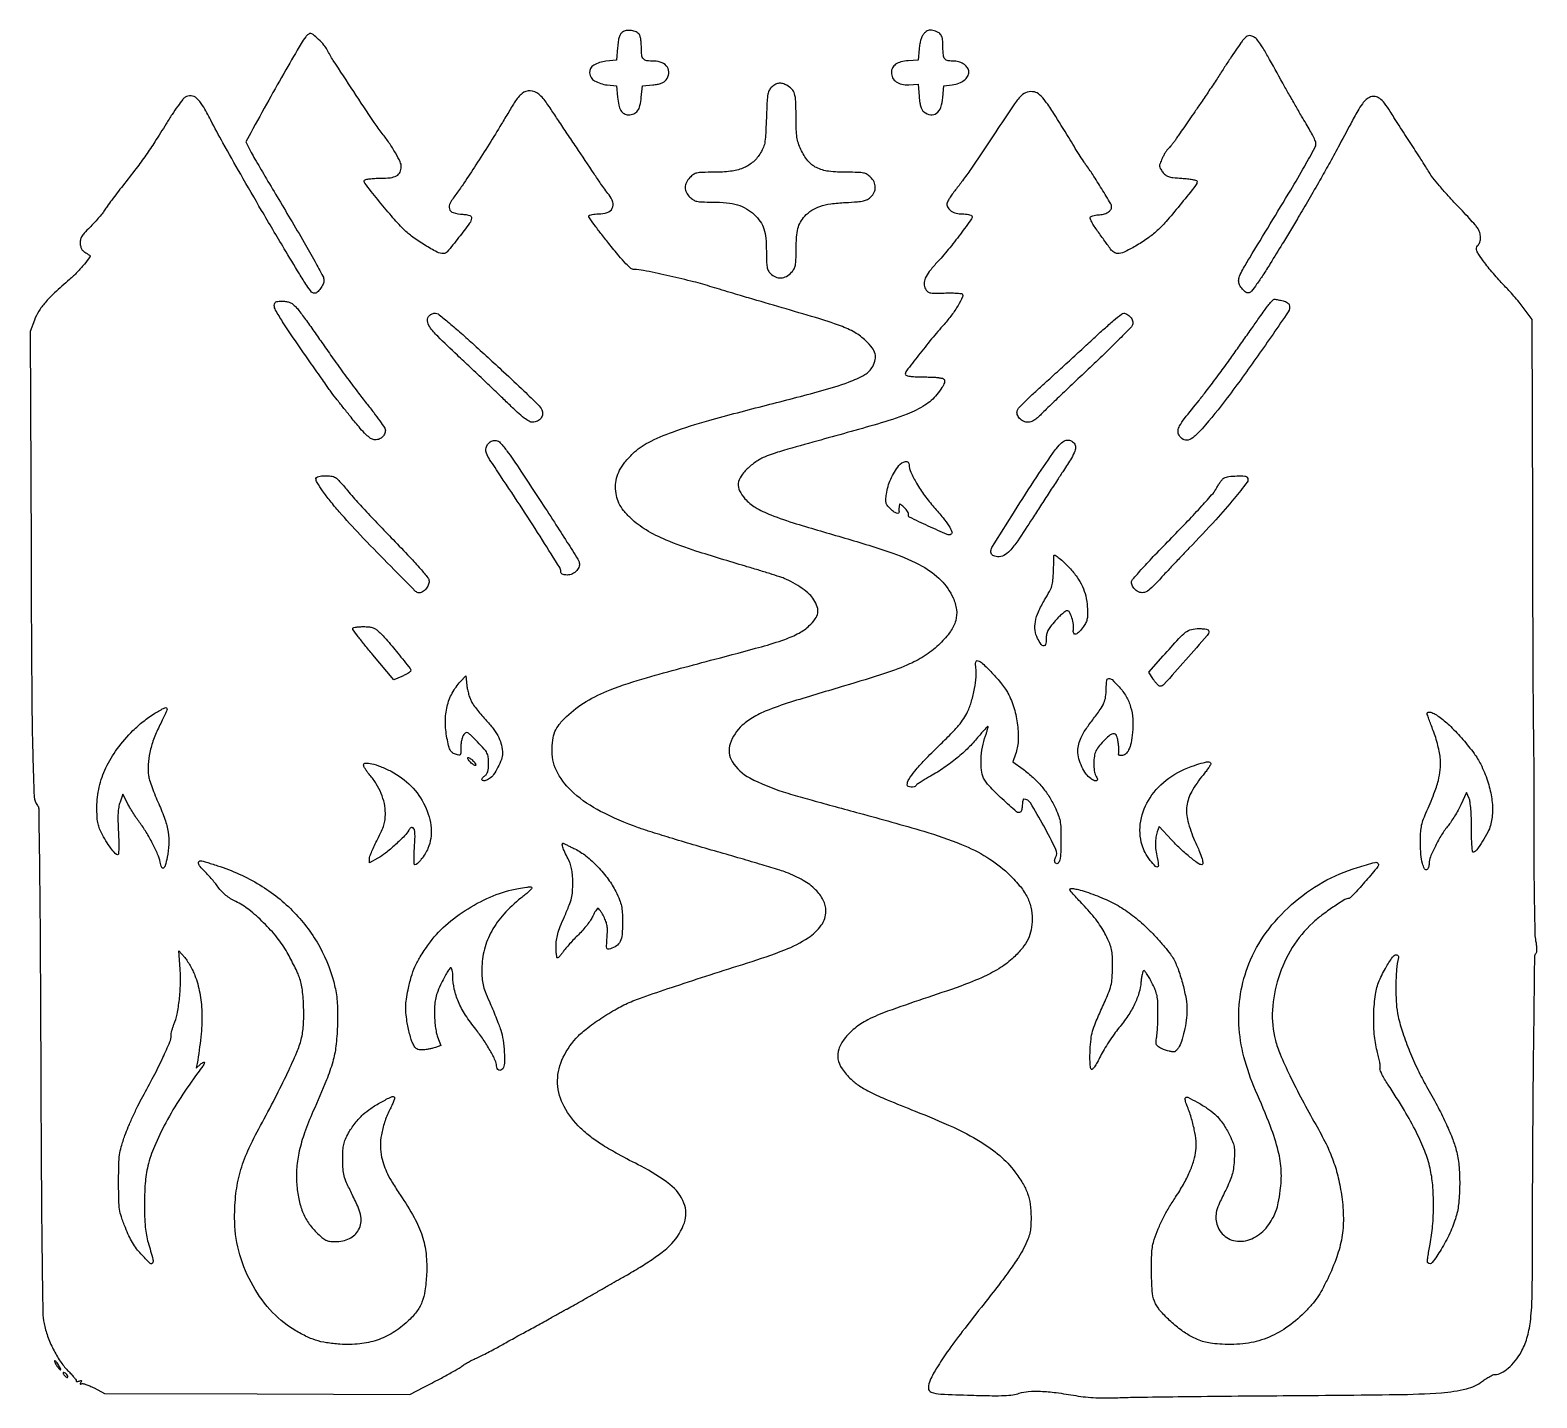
# Model space of a CAD drawing. Extents: x 135 to 894, y 129 to 819.
import ezdxf

# ---------------------------------------------------------------- set-up
doc = ezdxf.new("R2010")
doc.units = 0

msp = doc.modelspace()

# ---------------------------------------------------------------- linework, layer by layer
for points in [[(273.837375, 815.25, 0.043131), (271.488973, 811.913607, 0.001624), (263.841111, 798.675264, 0.003028), (255.186608, 783.36737, 0.002483), (246.120645, 766.91091), (243.622116, 762.32182), (246.384362, 757.039125, 0.011307), (248.247717, 753.66367, 0.000936), (253.307415, 745.006038, 0.001251), (259.389015, 734.703499, 0.000964), (266.073304, 723.493678, -0.003154), (273.088966, 711.61013, -0.00639), (278.43055, 702.154545, -0.003593), (282.511592, 694.58116, -0.122372), (283, 692.615463, -0.106469), (282.571904, 690.627835, -0.052009), (281.2588, 688.377464, -0.052226), (279.60588, 686.554381, -0.184542), (278.154988, 686, -0.229612), (276.792718, 686.660405, -0.018794), (274.394289, 689.947064, -0.011864), (270.633906, 695.825389, -0.001564), (262.997603, 708.5, -0.002303), (251.619818, 727.719386, -0.002733), (241.057509, 745.978308, -0.002927), (232.113282, 761.85194, -0.007878), (226, 773.271542, 0.015303), (221.871191, 780.716335, 0.076362), (218.84215, 784.390941, 0.166464), (216.060392, 785.564006, 0.156451), (213.061757, 784.82632, 0.092495), (211.870664, 783.747302, 0.007491), (209.355352, 780.335482, 0.009884), (206.476067, 776.131643, 0.007435), (203.47111, 771.400854, -0.004709), (197.81567, 762.389152, -0.010301), (193.278565, 755.619621, -0.010063), (188.401176, 748.946823, -0.004293), (181.621411, 740.209376, 0.003535), (178.818398, 736.608272, 0.003601), (176.084191, 732.990196, 0.003499), (173.752918, 729.812484, 0.014895), (172.430598, 727.863631, -0.025763), (171.191521, 726.120226, -0.00975), (169.291389, 723.812814, -0.009627), (167.12351, 721.378921, -0.011594), (164.990879, 719.180007, 0.01185), (162.216223, 716.316183, 0.054751), (160.846949, 714.463581, 0.089138), (160.251301, 712.828222, 0.067643), (160.181691, 710.917225, 0.046325), (160.538298, 709.075436, 0.103182), (161.206458, 707.821172, 0.076996), (162.452348, 706.724027, 0.017869), (164.864068, 705.302599, -0.452728), (165.089971, 704.309711, -0.014558), (162.271288, 700.645017, -0.021777), (158.680809, 696.619216, -0.022166), (154.774058, 692.945844, 0.00934), (147.263642, 686.2385, 0.027508), (142.453124, 681.259004, 0.039154), (139.270818, 676.938735, 0.049685), (137.083956, 672.494847), (134.941463, 666.768522), (135.379247, 556.634261, 0.000648), (135.747372, 486.799201, 0.004682), (136.28306, 453.176988, 0.004237), (136.990151, 432.246138, 0.161276), (138.636254, 427.899829, -0.168467), (139.249832, 426.208643, -0.000355), (139.630691, 398.061844, -0.001747), (139.983186, 360.267788, -0.000455), (140.282411, 299.5, 0.000496), (140.57989, 240.076128, 0.001633), (140.942928, 200.884872, 0.000885), (141.351986, 172.277245, 0.045557), (141.945625, 166.756562, 0.037614), (143.735222, 160.373855, 0.029402), (146.587502, 153.763356, 0.029975), (150.093536, 147.725155, 0.047775), (153.851461, 143.092045, -0.009033), (155.569349, 141.280559, -0.013702), (156.989944, 139.639172, -0.008314), (158.099924, 138.236361, -0.225776), (158.195284, 137.785988, 0.3006), (158.273349, 137.571172, 0.147098), (158.559599, 137.46794, 0.072452), (159.053751, 137.512852, 0.032791), (159.676041, 137.705927, -0.023766), (160.447122, 137.960501, -0.245566), (160.764146, 137.892851, -0.334384), (160.828217, 137.623541, -0.035451), (160.509536, 137.01543, 0.020277), (160.199025, 136.464231, 0.209685), (160.183979, 136.209918, 0.423333), (160.343051, 136.13972, 0.042088), (160.755976, 136.349185, -0.199089), (161.453136, 136.462076, -0.020931), (163.07661, 136.005143, -0.023346), (165.037608, 135.260531, -0.016643), (167.160485, 134.253694), (172.5, 131.5), (249.418075, 131.214453), (326.336149, 130.928905), (333.418075, 134.612411, 0.001955), (341.515416, 138.86437, 0.005356), (347.190702, 141.951181, 0.006007), (351.193476, 144.247675, 0.043424), (353, 145.536505, -0.044371), (353.927862, 146.195826, -0.007513), (355.821875, 147.265433, -0.008158), (358.092892, 148.455671, -0.007178), (360.5, 149.624588, 0.006263), (363.230718, 150.944488, 0.003568), (366.5, 152.604773, 0.003562), (369.767916, 154.323412, 0.005885), (372.5, 155.826818, -0.00191), (375.332693, 157.415056, -0.000945), (378.940625, 159.410967, -0.000938), (382.690895, 161.467216, -0.001372), (386, 163.261743, 0.001894), (389.295091, 165.053118, 0.001319), (393.001676, 167.099162, 0.00133), (396.547343, 169.080957, 0.002754), (399.303576, 170.651195, -0.002368), (401.552612, 171.934786, -0.003698), (403.502126, 173.016289, -0.001089), (405.202163, 173.938217, -0.124318), (405.446808, 174, 0.128531), (405.70028, 174.066252, 0.000261), (409.316491, 176.097765, 0.001802), (413.381469, 178.403511, 0.001115), (418.143232, 181.141327, -0.000505), (423.204033, 184.059289, -0.00053), (428.192074, 186.921561, -0.000507), (432.504042, 189.384015, -0.00236), (435, 190.790475, 0.011607), (442.338877, 195.106624, 0.012815), (449.227011, 199.624254, 0.013236), (454.959046, 203.826261, 0.044287), (458.373579, 206.991747, 0.098832), (464.664077, 217.541104, 0.181803), (464.476582, 227.401875, 0.134702), (457.388393, 236.794358, 0.046187), (442.856083, 245.990927, -0.006017), (431.374939, 252.025728, -0.016698), (423.505135, 256.630058, -0.022848), (417.551906, 260.777108, -0.02734), (412.364977, 265.224587, -0.077873), (404.060946, 276.105009, -0.112005), (400.80105, 287.73046, -0.114766), (402.905942, 299.415541, -0.084691), (410.086397, 310.477903, -0.042019), (415.154803, 315.125319, -0.017838), (422.649146, 320.503181, -0.017907), (430.748186, 325.479361, -0.031124), (437.840056, 328.930651, -0.014858), (445.319424, 331.754217, -0.002377), (460.121542, 336.766598, -0.002606), (477.752888, 342.541841, -0.002188), (496.5, 348.484135, 0.016716), (515.318054, 355.056299, 0.053758), (527.088888, 361.1372, 0.090482), (533.677595, 367.459035, 0.157274), (535.993411, 374.599962, 0.119122), (534.664677, 380.136972, 0.081367), (530.810089, 385.368252, 0.064524), (524.536042, 390.08387, 0.038153), (516.045672, 394.074644, 0.016621), (512.772894, 395.195218, 0.001255), (503.79991, 397.913289, 0.001731), (493.075216, 401.092182, 0.001316), (481.300777, 404.504314, -0.002017), (469.158237, 408.041574, -0.002158), (457.316478, 411.598748, -0.002045), (447.164978, 414.741463, -0.010141), (441.5, 416.647717, -0.031646), (422.481264, 424.872047, -0.063104), (408.946016, 434.081674, -0.085122), (400.823979, 444.177879, -0.127852), (398.005577, 455.065724, -0.030091), (398.358219, 460.821515, -0.067448), (399.465085, 465.049509, -0.070494), (401.620521, 468.715666, -0.035484), (405.259409, 472.675474, -0.05351), (415.202918, 480.230641, -0.04351), (427.224108, 486.124751, -0.023814), (445.6078, 492.243076, -0.004419), (480, 501.570066, 0.002868), (503.538462, 507.875222, 0.018413), (515.299214, 511.568461, 0.037349), (522.476604, 514.737289, 0.06851), (527.642607, 518.482049, 0.044137), (530.614053, 521.879969, 0.113965), (531.885156, 524.858351, 0.124794), (531.664682, 527.920312, 0.058414), (529.971608, 531.54594, 0.070893), (527.73362, 534.229419, 0.02853), (524.003947, 537.227482, 0.027423), (519.538238, 540.059719, 0.030334), (514.933865, 542.282293, 0.018589), (512.713631, 543.097518, 0.002225), (507.734709, 544.693902, 0.002649), (501.796116, 546.534338, 0.002174), (495.433865, 548.438996, -0.005519), (470.516253, 556.080508, -0.021927), (455.501777, 561.60295, -0.035784), (445.378264, 566.717803, -0.056265), (437.64062, 572.62178, -0.031331), (434.015792, 576.560179, -0.05832), (431.696506, 580.220235, -0.06441), (430.426354, 584.057364, -0.047792), (430, 588.507719, -0.060631), (430.518048, 592.764131, -0.059265), (432.042704, 596.807119, -0.050916), (434.708576, 600.869405, -0.029163), (438.669226, 605.199995, -0.075725), (446.516423, 610.808303, -0.030379), (458.655657, 616.064435, -0.01941), (476.922913, 621.897034, -0.005386), (506, 629.615752, 0.003637), (533.37815, 636.781033, 0.021603), (547.475142, 641.241534, 0.042139), (555.597369, 645.00473, 0.144861), (559.578638, 649.152069, 0.062903), (560.855592, 652.632904, 0.122395), (560.803802, 655.57359, 0.101385), (559.336358, 658.511268, 0.034625), (556.127257, 662.064376, 0.061681), (550.563346, 666.239886, 0.04259), (543.415012, 669.565641, 0.015513), (530.774877, 673.744785, 0.001237), (497, 683.669861, -0.001318), (492.96333, 684.856783, -0.000624), (487.765625, 686.40705, -0.000619), (482.33218, 688.042349, -0.000876), (477.5, 689.512452, 0.013162), (468.014318, 692.145501, 0.006482), (455.829018, 695.017613, 0.004532), (444.06051, 697.519218, 0.050139), (439.278034, 698, -0.177974), (437.75005, 698.561675, -0.024053), (435.214948, 700.935796, -0.018342), (431.716274, 704.818639, -0.005178), (426.553836, 711.120109, -0.005426), (422.558715, 716.213321, -0.008755), (419.281422, 720.644654, -0.003218), (416.591405, 724.47023, -0.298409), (416.574232, 725.120109, -0.186579), (417.02698, 725.463082, -0.024802), (418.217303, 725.741532, -0.025959), (419.722857, 725.935756, -0.0191), (421.404029, 726, 0.082311), (425.803148, 726.729131, 0.187255), (428.34065, 728.860921, 0.202584), (428.662961, 732.007133, 0.096002), (426.71178, 735.673275, -0.010197), (424.573939, 738.427221, -0.009244), (422.47724, 741.356516, -0.003392), (419.198574, 746.190712, -0.000245), (410.237193, 759.612871, 0.000169), (405.665339, 766.462767, 0.000187), (401.24185, 773.080169, 0.000173), (397.462293, 778.725465, 0.000968), (395.430603, 781.745151, 0.068366), (391.252556, 786.407201, 0.165911), (387.007588, 788.076899, 0.183529), (382.924376, 786.736914, 0.08618), (379.209437, 782.490574, 0.000648), (377.891429, 780.319065, 0.000271), (376.120897, 777.389863, 0.000268), (374.229771, 774.253509, 0.000348), (372.5, 771.376738, -0.004319), (366.259949, 761.18313, -0.003876), (359.618648, 750.723007, -0.003623), (353.599679, 741.550056, -0.01688), (349.915253, 736.407629, 0.03231), (346.589374, 731.449525, 0.205689), (346.232958, 728.506997, 0.259952), (348.111806, 726.659562, 0.049364), (353.019619, 725.818755, -0.017529), (355.174064, 725.589353, -0.066136), (356.477984, 725.223969, -0.129101), (357.170335, 724.684326, -0.182078), (357.393162, 723.942305, -0.143024), (356.425847, 721.313578, -0.007461), (350.911585, 714.084597, -0.005693), (345.088944, 706.853997, -0.224002), (343.278369, 706, -0.12117), (340.030137, 706.798906, -0.01678), (333.94169, 710.251738, -0.0204), (327.778857, 714.380223, -0.039412), (323.279592, 718.246041, -0.016697), (317.030696, 724.969885, -0.010499), (310.165036, 733.214096, -0.003311), (303.590698, 741.567192, -0.313107), (303.513123, 743.021233, -0.212581), (304.079327, 743.40718, -0.013992), (306.080602, 743.712487, -0.018321), (308.568552, 743.92891, -0.012534), (311.404029, 744, 0.028041), (316.522086, 744.28726, 0.097731), (319.66221, 745.282681, 0.156077), (321.376926, 747.089259, 0.112891), (322, 749.813718, 0.113923), (321.440697, 752.236596, 0.016645), (319.062307, 756.727747, 0.01885), (315.937405, 761.734175, 0.018752), (312.439144, 766.5, -0.020501), (308.30043, 772.179881, -0.001631), (298.018142, 787.689058, -0.001443), (287.733574, 803.410648, -0.024796), (284.640847, 808.727632, 0.057029), (283.022097, 811.139098, 0.024384), (280.36049, 813.974018, 0.019215), (277.583371, 816.457991, 0.174569), (276.078262, 817, 0.137511), (275.688862, 816.890843, 0.029107), (275.103083, 816.485937, 0.02842), (274.457525, 815.919926, 0.023656)], [(433.503861, 817.628026, 0.092684), (432.521023, 816.581618, 0.064809), (431.830293, 815.113676, 0.043281), (431.347748, 812.994254, 0.014492), (431.003861, 809.833434), (430.5, 803.5), (425.141619, 802.962023, 0.107654), (419.029304, 800.973402, 0.281587), (416.932349, 797.068488, 0.256888), (419.415228, 793.099863, 0.098909), (425.811768, 791.039113), (430.5, 790.5), (431, 784.903585, 0.030932), (431.621327, 780.818805, 0.083935), (432.704817, 778.108242, 0.127343), (434.299195, 776.563082, 0.129822), (436.431315, 776, 0.094794), (439.136674, 776.517553, 0.137097), (441.062773, 777.983427, 0.102302), (442.308527, 780.603249, 0.037843), (442.980372, 784.655037), (443.5, 790.5), (448.725567, 791.025457, 0.021515), (451.165055, 791.377304, 0.042521), (453.048793, 791.901193, 0.054696), (454.459046, 792.609641, 0.087395), (455.443764, 793.525457, 0.129502), (456.810666, 796.853458, 0.177587), (456.112399, 799.98546, 0.155437), (453.423183, 802.211861, 0.096073), (449.359281, 803, -0.032187), (445.73088, 803.23382, -0.177715), (444.023236, 804.123844, -0.160835), (443.202638, 805.963194, -0.025179), (443, 809.984544, 0.018006), (442.913742, 812.379059, 0.027568), (442.650458, 814.438752, 0.029943), (442.257091, 816.031507, 0.145023), (441.744406, 816.797161, 0.078691), (439.801839, 817.950176, 0.069642), (437.514369, 818.508858, 0.073409), (435.282814, 818.40598, 0.110256)], [(746.347972, 813.75, 0.028663), (745.178919, 812.272866, 0.002985), (742.657427, 808.635938, 0.003698), (739.709242, 804.259781, 0.002953), (736.593847, 799.5, -0.002249), (733.120674, 794.17727, -0.001484), (729.081857, 788.0875, -0.001493), (725.118888, 782.188635, -0.00289), (721.908968, 777.5, 0.000506), (719.082745, 773.413753, 0.000539), (716.322533, 769.405063, 0.000512), (713.9543, 765.950131, 0.002495), (712.624786, 763.98532, -0.011453), (711.6153, 762.549565, -0.011003), (710.527938, 761.141892, -0.010995), (709.515173, 759.943662, -0.038612), (708.790475, 759.241073, 0.062488), (708.10037, 758.505118, 0.017139), (707.208728, 757.185361, 0.017044), (706.292868, 755.607111, 0.017024), (705.486261, 753.969531, 0.012594), (704.393865, 751.374544, 0.100952), (704.17304, 750.103652, 0.1283), (704.50142, 748.980276, 0.025069), (705.683486, 747.213779, 0.058131), (707.099254, 745.712168, 0.094821), (708.622714, 744.860793, 0.054784), (710.897745, 744.373337, 0.00911), (715.364161, 744, -0.01218), (718.302418, 743.736221, -0.019742), (720.780626, 743.353125, -0.014547), (722.715401, 742.916524, -0.336724), (723.045505, 742.5, -0.173102), (722.329939, 740.356794, -0.003606), (715.222056, 731.426574, -0.008956), (708.141074, 722.974904, -0.027158), (702.922717, 717.588934, -0.033108), (698.051301, 713.643896, -0.022534), (692.043491, 709.797688, -0.02009), (686.279323, 706.765808, -0.11147), (682.886963, 706, -0.09954), (682.084485, 706.161357, -0.047248), (681.150746, 706.660938, -0.044259), (680.23933, 707.389208, -0.047671), (679.495099, 708.25, 0.001709), (678.600241, 709.500677, 0.000364), (677.033769, 711.670947, 0.00038), (675.214429, 714.183668, 0.000362), (673.360482, 716.736204, -0.012697), (671.652294, 719.214393, -0.018194), (670.276639, 721.500378, -0.014228), (669.281365, 723.426739, -0.194961), (669.232483, 724.197448, -0.187543), (669.631345, 724.678238, -0.046208), (670.587522, 725.099674, -0.040909), (671.851853, 725.410434, -0.031142), (673.271959, 725.548585, 0.050552), (675.930004, 725.911593, 0.076136), (678.090062, 726.796283, 0.098153), (679.499215, 728.073654, 0.161055), (680, 729.588034, 0.1356), (679.569328, 731.146865, 0.002423), (675.041199, 738.633613, 0.006719), (670.500668, 745.839965, 0.016297), (666.907508, 751, -0.017053), (665.826429, 752.557522, -0.002172), (663.630097, 755.996875, -0.002542), (661.060852, 760.105065, -0.002113), (658.368875, 764.5, 0.003518), (650.869584, 776.666495, 0.021396), (646.680897, 782.760219, 0.042378), (643.693805, 786.100118, 0.135876), (641.078274, 787.482808, 0.125081), (637.518118, 787.366474, 0.127003), (634.468717, 785.562587, 0.046219), (630.668333, 780.972778, 0.004513), (622.648655, 769, -0.001426), (614.565921, 756.770451, -0.004465), (609.035, 748.61254, -0.006544), (604.853919, 742.728774, -0.012684), (601.334041, 738.158332, 0.01479), (599.674515, 735.98462, 0.018531), (598.273124, 733.870734, 0.016942), (597.240119, 732.043248, 0.120732), (597, 731.063319, 0.14462), (597.585231, 729.082297, 0.105071), (599.217471, 727.445066, 0.085073), (601.717225, 726.365089, 0.059589), (604.769724, 726, -0.022508), (606.389427, 725.927052, -0.02944), (607.854927, 725.707245, -0.029855), (609.011731, 725.390285, -0.174256), (609.497907, 725.003387, -0.303729), (609.445828, 723.564381, -0.003859), (603.776972, 715.848587, -0.01118), (597.670067, 708.04006, -0.015272), (591.804279, 701.306339, 0.020977), (588.085319, 696.937467, 0.063838), (586.099028, 693.591762, 0.100748), (585.510826, 690.797043, 0.125152), (586.146398, 688.226452, 0.085273), (587.166621, 686.916059, 0.1315), (588.434656, 686.25972, 0.056085), (590.584735, 686.035129, 0.005831), (595.671841, 686.13503, -0.008563), (598.893145, 686.180687, -0.012534), (601.727433, 686.101251, -0.007967), (604.068305, 685.939432, -0.176924), (604.676781, 685.656553, -0.321459), (604.924981, 684.150625, -0.019233), (602.603575, 679.872535, -0.025164), (599.385649, 675.024044, -0.022606), (595.586263, 670.339731, 0.00896), (589.273756, 662.976962, 0.007114), (582.714534, 654.809131, 0.002429), (576.576278, 646.859399, 0.160854), (576.018386, 645.25, 0.31272), (576.41285, 644.662716, 0.049634), (577.82331, 644.266313, 0.030994), (580.145813, 644.003161, 0.008994), (583.75, 643.88465, -0.002601), (586.791615, 643.823551, -0.003607), (589.517188, 643.734936, -0.002255), (591.806625, 643.633622, -0.044918), (592.5, 643.536965, 0.009836), (592.972185, 643.437005, 0.004906), (593.573437, 643.328135, 0.004868), (594.198485, 643.227533, 0.007148), (594.75, 643.152314, -0.277634), (595.708162, 642.404248, -0.17762), (595.729564, 640.950071, -0.06613), (594.50016, 638.52336, -0.016977), (591.88649, 634.975615, -0.086195), (585.872055, 629.593873, -0.046945), (576.985253, 625.144895, -0.022494), (562.000684, 620.090077, -0.003394), (531.5, 611.53114, 0.003398), (514.629892, 606.797029, 0.023233), (506.45475, 604.025695, 0.046526), (501.249895, 601.406118, 0.050785), (496.782807, 597.933838, 0.050048), (493.237406, 593.796939, 0.126665), (491.865143, 590.112745, 0.140136), (492.505906, 586.46517, 0.067146), (495.15998, 582.470574, 0.080198), (500.396929, 578.146487, 0.038704), (508.239794, 574.330969, 0.020132), (521.079076, 569.859083, 0.003571), (545.5, 562.631218, -0.0122), (569.706626, 555.010072, -0.043678), (584.5242, 548.451295, -0.069871), (593.960683, 541.373537, -0.090254), (600.132659, 532.5, -0.074835), (601.822728, 526.585233, -0.101322), (601.418248, 521.056076, -0.086737), (598.754866, 515.514452, -0.042265), (593.649749, 509.521138, -0.048447), (586.572386, 503.751452, -0.042427), (578.204602, 499.154674, -0.026186), (566.046862, 494.506506, -0.006255), (545.371321, 488.103918, 0.002456), (519.64032, 480.349533, 0.017514), (507.344407, 476.101517, 0.036798), (499.79048, 472.533906, 0.055035), (493.875525, 468.26858, 0.128089), (487.761025, 458.962127, 0.222976), (488.775445, 449.964767, 0.135864), (497.647169, 441.705249, 0.043059), (514.5, 434.70801, 0.007641), (519.290888, 433.26691, 0.001105), (529.109375, 430.499824, 0.001252), (540.736076, 427.282226, 0.001071), (553, 423.949558, -0.005733), (585.439521, 414.808648, -0.024684), (604.368543, 408.20876, -0.04107), (617.196405, 401.741997, -0.052719), (627.675925, 393.702895, -0.026557), (633.485061, 387.566174, -0.053674), (637.225829, 382.070471, -0.064189), (639.296416, 376.605796, -0.058563), (640, 370.61938, -0.048727), (639.468697, 365.180461, -0.063893), (637.888813, 360.450517, -0.058246), (635.030982, 355.955783, -0.032653), (630.621452, 351.203307, -0.048584), (624.078826, 346.120969, -0.033367), (615.812085, 341.640889, -0.021589), (603.938801, 336.80531, -0.006087), (585.0345, 330.300328, 0.006675), (567.128814, 324.115405, 0.031025), (557.096008, 319.779068, 0.052905), (550.516849, 315.50885, 0.05911), (545.25, 310.091301, 0.079579), (542.514349, 305.016261, 0.126381), (542.101835, 300.124971, 0.110082), (544.121445, 295.163461, 0.051142), (548.667579, 289.853458, 0.046249), (552.931729, 286.48821, 0.028543), (558.484626, 283.319031, 0.017103), (566.799512, 279.532354, 0.004032), (580.949855, 273.797053, -0.011997), (600.260425, 265.609772, -0.030277), (613.75574, 258.488768, -0.040858), (623.596931, 251.347405, -0.052991), (631.235329, 243.238052, -0.027402), (635.170611, 237.421545, -0.049586), (637.621736, 232.227808, -0.051836), (638.936618, 226.81437, -0.033092), (639.38059, 220.346969, -0.013676), (639.258522, 215.459164, -0.045294), (638.800791, 212.276568, -0.044034), (637.770585, 209.182125, -0.012408), (635.628889, 204.563614, -0.030497), (633.058372, 200.074051, -0.009696), (628.701966, 193.711249, -0.008361), (622.940004, 185.915108, -0.004823), (615.759056, 176.716645, 0.003975), (604.746542, 162.659324, 0.010521), (597.164027, 152.37995, 0.014442), (591.914236, 144.464506, 0.033808), (588.578729, 138.198257, 0.099269), (587.674555, 134.223482, 0.321122), (589.109415, 132.106489, 0.077217), (593.862782, 131.145068, 0.00417), (609.225908, 130.574834, 0.003149), (619.820421, 130.336822, 0.014036), (626.038886, 130.410861, 0.023946), (630.239633, 130.780889, 0.047925), (633.480665, 131.544955, -0.06412), (638.019563, 132.461415, -0.028133), (644.163782, 132.553077, -0.022021), (652.018179, 131.88091, -0.010633), (662, 130.365443, 0.018474), (666.832686, 129.709066, 0.014582), (672.09864, 129.345727, 0.012051), (678.289566, 129.248985, 0.006299), (686, 129.411497, -0.00483), (695.46544, 129.638811, -0.000601), (716.040625, 129.909338, -0.000709), (740.476569, 130.166593, -0.000587), (766.5, 130.373112, 0.001339), (823.513623, 130.911354, 0.01495), (846.208743, 131.865479, 0.039178), (858.812969, 133.77339, 0.107116), (866.91411, 137.60672, -0.018538), (868.740168, 138.905711, -0.021297), (870.576705, 140.003224, -0.020981), (872.195322, 140.793326, -0.103405), (873.183981, 141, 0.123245), (876.336233, 141.788986, 0.053917), (879.921332, 144.232418, 0.047895), (883.421482, 147.848463, 0.041958), (886.346588, 152.221636, 0.05406), (889.333832, 159.333703, 0.042025), (891.048302, 167.553307, 0.024819), (891.898198, 179.335862, 0.005546), (892.125803, 199.5, -0.001345), (892.277851, 252.209002, -0.001509), (892.71367, 302.924637, -0.000121), (893.291916, 351.706456, -0.171819), (893.912928, 353.395084, 0.142427), (894.241807, 354.15224, 0.032626), (894.328579, 355.559242, 0.028632), (894.218193, 357.370016, 0.017119), (893.890716, 359.502593, -0.040757), (893.515335, 363.059861, -0.00148), (893.233017, 376.691387, -0.002703), (893.033944, 392.82157, -0.001892), (892.976675, 411, 0.000554), (892.967971, 429.393131, 0.000726), (892.917032, 446.190625, 0.000529), (892.838982, 460.271761, 0.006906), (892.732246, 465.5, -0.007235), (892.616093, 471.379006, -0.000153), (892.471483, 500.422457, -0.000354), (892.336845, 534.38531, -0.000239), (892.229172, 573.150916), (892, 672.801832), (887.43349, 678.876632, 0.010802), (885.331997, 681.549985, 0.006899), (882.780491, 684.569406, 0.006931), (880.196401, 687.461216, 0.012818), (878.006039, 689.725716, -0.014931), (875.781048, 692.045548, -0.007303), (873.078808, 695.126111, -0.007237), (870.360488, 698.413067, -0.010415), (868.058491, 701.405726, -0.006034), (865.099946, 705.525545, -0.054082), (864.029147, 707.473302, -0.145736), (863.890884, 708.783161, -0.138704), (864.485942, 709.984467, 0.104336), (865.578867, 711.859908, 0.084054), (865.932926, 714.171144, 0.076904), (865.50841, 716.655933, 0.066963), (864.343903, 719.027494, 0.033007), (863.212728, 720.496603, 0.003521), (860.340593, 723.711201, 0.004328), (856.856323, 727.489836, 0.003467), (853.041197, 731.5, -0.008828), (849.100571, 735.732036, -0.008354), (845.23714, 740.178125, -0.008338), (841.949844, 744.226555, -0.028775), (840.020496, 747, 0.00321), (838.303753, 749.758513, 0.001145), (835.818762, 753.675, 0.001136), (833.072665, 757.959655, 0.001342), (830.454807, 762, -0.001047), (827.800558, 766.091217, -0.000826), (824.943996, 770.530607, -0.000835), (822.304586, 774.662615, -0.00207), (820.389184, 777.699939, 0.022096), (817.495411, 781.90556, 0.07242), (815.101525, 784.270649, 0.119145), (812.852887, 785.214969, 0.130148), (810.5, 784.982632, 0.088978), (808.364987, 783.718013, 0.055096), (806.375698, 781.576099, 0.031093), (804.032809, 777.970456, 0.00687), (800.495314, 771.5, -0.001351), (794.195608, 759.668743, -0.003332), (789.490935, 751.029094, -0.003687), (784.960991, 742.981368, -0.002041), (779.31802, 733.219599, -0.000922), (774.099057, 724.313531, -0.002197), (770.180599, 717.721358, -0.00204), (766.037276, 710.883492, -0.000697), (759.974255, 701, -0.006445), (756.249821, 695.118876, -0.012554), (753.102151, 690.542862, -0.010221), (750.516107, 687.127515, -0.146158), (749.280351, 686.260117, -0.23447), (747.80941, 686.465708, -0.062561), (745.985995, 688.079366, -0.060169), (744.49672, 690.250639, -0.122193), (744.012045, 692.25, -0.098762), (744.486467, 694.563772, -0.026963), (746.126267, 697.932242, -0.009451), (749.62627, 703.962991, -0.000634), (759.978749, 721, 0.002094), (770.266763, 738.042794, 0.005787), (777.320364, 750.155008, 0.003567), (782.401413, 759.267879, 0.126036), (783, 761.604818, 0.108593), (782.779248, 762.609248, 0.008181), (781.560754, 765.137922, 0.01099), (779.977093, 768.1258, 0.008131), (778.100438, 771.361123, -0.003555), (775.735922, 775.352889, -0.001474), (772.59386, 780.78108, -0.001458), (769.260538, 786.618362, -0.001881), (766.234875, 792, 0.000979), (758.698377, 805.461677, 0.010617), (755.532163, 810.821647, 0.025497), (753.558165, 813.671541, 0.106054), (751.971817, 815.015083, 0.038663), (750.212834, 815.788203, 0.140435), (749.00582, 815.858019, 0.127118), (747.875669, 815.278034, 0.02925)], [(585.459974, 816.955772, 0.070111), (584.591323, 815.673923, 0.037705), (583.881294, 813.897295, 0.032266), (583.344024, 811.704857, 0.021723), (583.003726, 809.149129), (582.5, 803.5), (577.507242, 803.185294, 0.043655), (573.805218, 802.625014, 0.091291), (571.153347, 801.442236, 0.122007), (569.571219, 799.661368, 0.121482), (569, 797.345012, 0.116702), (569.63831, 794.647468, 0.124079), (571.410142, 792.592733, 0.104476), (574.221881, 791.390328, 0.064638), (577.821153, 791.149505), (582.5, 791.441316), (583.003861, 785.137224, 0.014769), (583.344307, 782.034615, 0.041876), (583.824401, 779.912924, 0.061836), (584.500393, 778.437983, 0.096841), (585.44499, 777.416566, 0.119445), (588.853833, 776.000948, 0.204052), (591.794252, 776.741538, 0.149416), (593.934087, 779.708359, 0.059958), (594.980372, 784.655037), (595.5, 790.5), (599.714016, 791.062447, 0.054602), (603.058069, 791.887113, 0.079413), (605.70546, 793.365768, 0.096513), (607.400453, 795.335762, 0.130248), (608, 797.598284, 0.141481), (607.430408, 799.57095, 0.09049), (605.806059, 801.340357, 0.081173), (603.468667, 802.57402, 0.081088), (600.859281, 803, -0.038775), (597.592346, 803.253731, -0.181392), (595.977544, 804.16528, -0.151045), (595.194846, 806.025936, -0.024596), (595, 809.984544, 0.025224), (594.801659, 813.913705, 0.109328), (594.074685, 816.117279, 0.143075), (592.600031, 817.491393, 0.055054), (589.950654, 818.476249, 0.054835), (588.647563, 818.655027, 0.088544), (587.543464, 818.488337, 0.083467), (586.520788, 817.938882, 0.043945)], [(508.860784, 790.090954, 0.095757), (507.513552, 788.491046, 0.082582), (506.771149, 786.419672, 0.032438), (506.360112, 782.845676, 0.003246), (505.988942, 774.251216, -0.004007), (505.605196, 765.668767, -0.031951), (505.144162, 761.731929, -0.061637), (504.287795, 758.998179, -0.039498), (502.674574, 756.084434, -0.073532), (498.907875, 751.887311, -0.079261), (494.176917, 749.087312, -0.063941), (487.978009, 747.514353, -0.029958), (479.702251, 747.009769, 0.005447), (473.630861, 746.937572, 0.047714), (470.961315, 746.620717, 0.096869), (469.202827, 745.863455, 0.055963), (467.452251, 744.353977, 0.071217), (465.707227, 741.831608, 0.116333), (465.113667, 739.312407, 0.119412), (465.713233, 736.840223, 0.077597), (467.454545, 734.454545, 0.057741), (469.163316, 733.10064, 0.085747), (470.929991, 732.387591, 0.046269), (473.537377, 732.073016, 0.006899), (478.828819, 732, -0.024238), (485.949741, 731.654603, -0.048467), (491.475411, 730.570163, -0.058698), (495.958927, 728.632605, -0.058838), (499.865516, 725.707468, -0.049279), (502.941921, 722.143198, -0.074188), (504.781161, 718.481512, -0.058868), (505.719902, 713.845238, -0.020547), (506, 707.032119, 0.007263), (506.072786, 702.021641, 0.03759), (506.360716, 699.268299, 0.069375), (506.955672, 697.46006, 0.082437), (508, 696, 0.092454), (510.567576, 694.2396, 0.118817), (513.37512, 693.728404, 0.114564), (516.183931, 694.549953, 0.081723), (518.75, 696.607142, 0.061364), (519.953362, 698.331206, 0.073043), (520.616136, 700.199099, 0.041284), (520.923662, 702.918247, 0.007524), (521, 707.990664, -0.015924), (521.202207, 714.338223, -0.046784), (521.885918, 718.651911, -0.064554), (523.192894, 721.927778, -0.060244), (525.316612, 724.847318, -0.061607), (528.872555, 727.833374, -0.062783), (533.02701, 729.840441, -0.048478), (538.41703, 731.089785, -0.019976), (545.889594, 731.771219, 0.006011), (551.892843, 732.150017, 0.035747), (554.999111, 732.608371, 0.068746), (557.012724, 733.355377, 0.073352), (558.699236, 734.608327, 0.087791), (560.347296, 736.965007, 0.113131), (560.89604, 739.541704, 0.110999), (560.27033, 742.137146, 0.082119), (558.545455, 744.545455, 0.059852), (556.807945, 745.91027, 0.086474), (554.993556, 746.62186, 0.04431), (552.264619, 746.930654, 0.006029), (546.513336, 747, -0.029229), (537.320222, 747.537878, -0.086275), (531.275707, 749.335116, -0.10724), (526.949722, 752.796306, -0.06088), (523.368034, 758.5, -0.031469), (522.121608, 761.655433, -0.042382), (521.426051, 764.645393, -0.028374), (521.08826, 768.512932, -0.006693), (520.977966, 775, 0.009262), (520.806078, 782.76307, 0.061489), (520.176741, 786.578252, 0.119338), (518.811206, 788.942008, 0.08017), (516.315741, 790.836657, 0.046325), (514.203137, 791.721905, 0.101324), (512.465478, 791.900224, 0.100446), (510.787896, 791.381442, 0.044995)], [(268.826923, 679.197049, -0.030572), (270.425906, 677.300827, -0.002686), (274.147953, 672.239269, -0.003512), (278.516205, 666.142007, -0.002726), (283.187383, 659.447049, 0.004383), (288.360635, 652.084623, 0.003168), (294.250617, 643.965657, 0.0032), (299.946245, 636.32136, 0.006955), (304.437383, 630.54242, -0.006017), (308.099382, 625.84856, -0.008941), (311.181639, 621.644294, -0.004751), (313.671604, 618.045261, -0.155317), (313.968197, 617.04242, -0.105571), (313.496402, 615.036287, -0.103618), (312.244684, 613.382333, -0.103544), (310.433532, 612.369006, -0.105271), (308.379117, 612.175358, -0.123947), (306.561274, 612.864635, -0.040056), (304.322385, 614.709198, -0.024249), (301.303418, 617.929692, -0.006003), (296.681483, 623.5, -0.002198), (293.096231, 627.968047, -0.002471), (289.688649, 632.296875, -0.002264), (286.823784, 636.008042, -0.013334), (285.382942, 638, 0.002327), (284.030922, 639.958543, 0.000475), (281.620079, 643.409375, 0.000501), (278.810114, 647.414831, 0.00047), (275.932379, 651.5, -0.003106), (267.585021, 663.483438, -0.009765), (262.190456, 671.669341, -0.009406), (258.634908, 677.542938, -0.132143), (258, 679.903335, -0.085777), (258.188889, 680.996279, -0.190641), (258.73612, 681.621431, -0.10267), (259.83604, 681.926294, -0.016441), (262.076923, 682, -0.033266), (264.215776, 681.857541, -0.065235), (265.860454, 681.414206, -0.067025), (267.30676, 680.571766, -0.036973)], [(357.838418, 660.827249, -0.001464), (373.562384, 646.423902, -0.004803), (383.829611, 636.779577, -0.004171), (390.93075, 629.865222, -0.074886), (392.827316, 627.322663, -0.15137), (393.233515, 625.221188, -0.129992), (392.420411, 623.112664, -0.11976), (390.597141, 621.558707, -0.117394), (388.250322, 621, -0.130913), (386.480178, 621.471552, -0.033589), (383.994181, 623.128319, -0.022359), (380.586186, 625.997143, -0.00637), (375.557026, 630.75, 0.001615), (370.637201, 635.488899, 0.000674), (363.974564, 641.847968, 0.000667), (356.824856, 648.635352, 0.000865), (350.25, 654.838827, -0.005504), (340.381506, 664.324492, -0.045244), (336.3503, 669.074317, -0.135648), (335.2329, 672.196712, -0.218222), (336.2, 674.8, -0.064687), (336.797023, 675.259732, -0.039124), (337.602223, 675.6475, -0.038596), (338.47741, 675.911951, -0.054125), (339.288418, 676, -0.1693), (340.515646, 675.572197, -0.003686), (345.516452, 671.543005, -0.008003), (351.316395, 666.641997, -0.005267)], [(689.435145, 674.071664, -0.053182), (690.112916, 673.140715, -0.061232), (690.541263, 672.129623, -0.06589), (690.691636, 671.112826, -0.080817), (690.552081, 670.164094, -0.117195), (689.781021, 668.879685, -0.002034), (684.024291, 663.03772, -0.005029), (677.194999, 656.300376, -0.003314), (669.211949, 648.683447, 0.000868), (660.991357, 640.916338, 0.0011), (653.422956, 633.708838, 0.000865), (647.098826, 627.638714, 0.008981), (644.547052, 625.091017, -0.021711), (642.637866, 623.279533, -0.040147), (640.918105, 622.011144, -0.050629), (639.361119, 621.251232, -0.08845), (637.95204, 621, -0.106138), (635.62237, 621.500169, -0.09808), (633.627367, 622.91992, -0.10844), (632.463341, 624.858641, -0.159332), (632.446231, 626.830589, -0.113693), (633.152924, 628.02643, -0.00521), (636.47645, 631.449945, -0.00845), (640.561626, 635.434232, -0.005938), (645.286364, 639.784174, 0.00148), (650.933326, 644.890915, 0.000793), (657.877869, 651.228719, 0.000789), (664.943285, 657.717927, 0.001235), (671, 663.326066, -0.005292), (676.289056, 668.144286, -0.008002), (681.00291, 672.214544, -0.003776), (685.065889, 675.559035, -0.162957), (686.095012, 675.944145, -0.095277), (686.830782, 675.829196, -0.041521), (687.734119, 675.417144, -0.039107), (688.649554, 674.805374, -0.042009)], [(765.811072, 682.387786, -0.039576), (767.024564, 682.043426, -0.042265), (768.140901, 681.517745, -0.046267), (769.010314, 680.900936, -0.124354), (769.443879, 680.285652, -0.246733), (769.009352, 676.601274, -0.002517), (753.619421, 654.404009, -0.008596), (738.233439, 633.233236, -0.019037), (725.626882, 617.761861, -0.030875), (721.639866, 613.759822, -0.112439), (718.514807, 612.046048, -0.205186), (716.032864, 612.363158, -0.137753), (714.024264, 614.454663, -0.139629), (713.525961, 616.748263, -0.114382), (714.249151, 619.160229, -0.03727), (716.749095, 622.865176, -0.003048), (724.048611, 632, 0.007037), (727.733832, 636.687992, 0.002927), (732.582526, 643.115625, 0.002895), (737.696374, 650.061517, 0.003739), (742.306186, 656.5, -0.000027), (746.650943, 662.664454, -0.000028), (750.964217, 668.782812, -0.000027), (754.710274, 674.095341, -0.000116), (756.936091, 677.25, -0.009506), (758.555075, 679.45333, -0.014178), (760.060514, 681.310938, -0.009117), (761.368522, 682.779462, -0.209202), (761.872547, 683, -0.033347), (762.386066, 682.965713, -0.005217), (763.391438, 682.820162, -0.005783), (764.574776, 682.622178, -0.005014)], [(391.727605, 582, -0.00131), (399.155039, 570.563332, -0.002023), (405.507815, 560.63718, -0.000622), (410.972697, 551.998021, -0.062193), (411.581003, 550.701037, -0.150129), (411.618095, 548.425035, -0.110273), (410.397704, 546.198511, -0.102092), (408.245251, 544.574862, -0.11115), (405.691233, 544, -0.027171), (404.111061, 544.085932, -0.095865), (403.143834, 544.384919, -0.1552), (402.614462, 544.928773, -0.114952), (402.417786, 545.75, 0.138725), (401.835937, 547.759421, 0.001171), (393.145689, 561.624182, 0.004173), (383.236217, 577.064954, 0.003078), (372.017754, 594, -0.003142), (366.529417, 602.287341, -0.045797), (364.887512, 605.387007, -0.140929), (364.646483, 607.46304, -0.104278), (365.491544, 609.627438, -0.045734), (366.405016, 610.777026, -0.084763), (367.359247, 611.48575, -0.089823), (368.455028, 611.813383, -0.056869), (369.792146, 611.81038, -0.18714), (371.901132, 610.696658, -0.020143), (375.413473, 606.305439, -0.012224), (380.888169, 598.471105, -0.001719)], [(660.8, 610.8, -0.167506), (661.725114, 608.901707, -0.116316), (661.460805, 606.509755, -0.051251), (659.761482, 602.937841, -0.008845), (655.75, 596.598168, 0.000929), (652.699282, 591.941689, 0.000381), (648.575387, 585.611044, 0.000377), (644.157973, 578.807293, 0.000483), (640.102381, 572.537248, -0.004864), (632.654285, 561.240592, -0.036025), (628.681066, 556.169957, -0.086137), (625.664429, 553.817675, -0.148034), (622.56414, 553.200503, -0.03783), (621.120768, 553.452812, -0.090857), (620.137635, 553.903575, -0.116313), (619.524033, 554.591861, -0.088832), (619.20627, 555.552959, -0.176632), (619.70523, 557.922451, -0.00118), (631.059095, 576.049804, -0.005195), (642.255177, 593.428667, -0.010071), (651.622915, 607.038204, -0.037526), (654.245644, 610.164663, -0.102546), (656.625754, 611.770023, -0.159077), (658.797338, 611.929949, -0.136692)], [(578, 599.600705, 0.106634), (578.804844, 595.869763, 0.025777), (581.718094, 590.225417, 0.02562), (585.767835, 584.033993, 0.024672), (590.477676, 578.207461, -0.01158), (595.02958, 572.868414, -0.030436), (597.959934, 568.780818, -0.041896), (599.483825, 565.834848, -0.368107), (599.066925, 564.541362, -0.246542), (597.095896, 564.402905, -0.004884), (587.616642, 568.671157, -0.004184), (578.136349, 573.148392, -0.390056), (577.619777, 574.451538, 0.183203), (577.622183, 575.049991, 0.044382), (577.186908, 575.957853, 0.039712), (576.465623, 576.978593, 0.030525), (575.529473, 577.972311, 0.006857), (573.942284, 579.422939, 0.140332), (573.362893, 579.70133, 0.399982), (573.029624, 579.477266, 0.039131), (572.881579, 578.424314, 0.007612), (572.844945, 577.632585, 0.007754), (572.83273, 576.844955, 0.007577), (572.843104, 576.160499, 0.031584), (572.881579, 575.75, -0.35026), (572.536483, 575.14336, -0.192221), (571.629758, 575.143393, -0.069992), (570.094795, 576.021444, -0.03152), (568.349881, 577.55921, -0.034781), (566.964387, 579.152143, -0.098897), (566.328613, 580.471071, -0.081245), (566.183451, 582.081644, -0.018576), (566.483026, 584.80921, -0.068154), (568.653399, 592.282621, -0.060783), (572.813447, 599.220244, -0.188004), (576.12054, 601.191653, -0.463679)], [(288.407901, 593.396968, -0.100393), (289.270392, 592.848359, -0.01086), (290.943409, 591.165405, -0.012979), (292.859227, 589.045027, -0.010118), (294.832664, 586.646968, 0.017033), (297.762664, 583.18521, 0.002911), (303.593925, 576.828081, 0.003172), (310.535629, 569.442762, 0.002824), (317.842976, 561.852883, -0.003494), (326.221604, 553.12694, -0.010833), (331.704064, 547.079598, -0.009653), (335.392145, 542.660527, -0.170671), (336, 540.931624, -0.101423), (335.586833, 538.915734, -0.072484), (334.381731, 536.945863, -0.076103), (332.743602, 535.494146, -0.144296), (331.066988, 535, -0.199583), (329.20192, 535.775355, -0.001037), (314.913894, 550.196961, -0.005098), (301.319091, 564.259852, -0.009681), (290.715137, 575.898399, -0.011167), (286.132474, 581.369897, -0.016303), (282.366533, 586.403869, -0.013946), (279.575303, 590.647563, -0.139368), (279, 592.671445, -0.35094), (279.712715, 593.561821, -0.035961), (282.571621, 593.990561, -0.039404), (285.822008, 593.984704, -0.071581)], [(748.396757, 593.16705, -0.310567), (748.279588, 590.761591, -0.009555), (741.787888, 582.568049, -0.0134), (732.47002, 571.856558, -0.005171), (719, 557.486193, 0.001165), (714.251998, 552.501467, 0.001142), (709.495492, 547.461438, 0.001123), (705.342727, 543.021, 0.00433), (702.793165, 540.23452, -0.029083), (699.336609, 536.813175, -0.101994), (696.630178, 535.267727, -0.15867), (694.228847, 535.265702, -0.105815), (691.828741, 536.654988, -0.051782), (691.128871, 537.43427, -0.040558), (690.537193, 538.405371, -0.041783), (690.132376, 539.411206, -0.074919), (690, 540.289715, -0.181059), (690.534153, 541.71644, -0.004121), (695.428602, 547.244105, -0.007824), (701.827869, 554.132472, -0.003599), (710.366231, 562.912356, 0.00434), (718.456721, 571.256386, 0.006218), (725.471364, 578.803364, 0.004619), (731.113455, 585.143813, 0.061628), (732.859196, 587.724002, -0.0211), (733.802487, 589.394905, -0.021531), (734.877332, 590.968748, -0.021902), (735.926109, 592.249776, -0.078565), (736.742966, 592.915964, -0.103779), (739.003826, 593.666512, -0.023046), (743.092332, 593.943423, -0.01756), (747.174574, 593.888009, -0.246979)], [(658.741607, 547.664497, -0.031741), (662.586926, 542.921474, -0.047122), (665.259425, 538.292737, -0.049596), (666.926141, 533.431976, -0.040655), (667.746835, 528, -0.013445), (667.901094, 524.311499, -0.05159), (667.699039, 522.026028, -0.067294), (667.065721, 520.150505, -0.034634), (665.811831, 518.006922, -0.036636), (663.713791, 515.368293, -0.129537), (661.904499, 514.213298, -0.391741), (660.900921, 514.681134, -0.14519), (660.731683, 516.376723, 0.084468), (660.786912, 519.090675, 0.043624), (659.99284, 522.401693, 0.041276), (658.77489, 525.242102, 0.277623), (657.515117, 526, 0.164146), (656.765927, 525.747236, 0.015233), (655.226864, 524.49948, 0.018328), (653.448737, 522.848411, 0.013368), (651.592669, 520.891846, 0.014637), (649.164588, 518.026834, 0.051454), (647.860087, 515.995869, 0.07033), (647.215051, 514.098468, 0.046852), (647, 511.808513, -0.044451), (646.74798, 508.979336, -0.37965), (645.82777, 508.254144, -0.234999), (644.508046, 509.009556, -0.02658), (642.695723, 512.059551, -0.089317), (641.439376, 516.05243, -0.077314), (641.56091, 520.44805, -0.060626), (643.135013, 525.48199, -0.029899), (646.25892, 531.425049, 0.012791), (648.693571, 535.695578, 0.048847), (649.871381, 538.521047, 0.051699), (650.445204, 541.441274, 0.015516), (650.715877, 545.970399, -0.000322), (650.80109, 548.877224, -0.000507), (650.878363, 551.371952, -0.000114), (650.948918, 553.561768, -0.021666), (650.965877, 553.785184, -0.55749), (651.482458, 554.024955, -0.021069), (653.578448, 552.513605, -0.022738), (656.132463, 550.308002, -0.017074)], [(310.379858, 515.75, -0.031107), (314.338011, 511.701145, -0.007768), (320.274328, 504.600753, -0.002327), (326.476012, 496.871072, -0.253546), (326.700382, 495.601147, -0.157473), (326.355918, 495.132782, -0.018871), (325.272248, 494.412614, -0.02099), (323.878636, 493.638871, -0.015811), (322.287998, 492.903128), (318.195606, 491.165085), (307.650681, 503.763593, -0.005208), (303.6445, 508.652536, -0.008431), (300.352007, 512.901856, -0.002969), (297.635071, 516.578522, -0.30497), (297.611895, 517.181051, -0.20005), (298.05924, 517.501993, -0.019177), (299.404389, 517.759434, -0.02207), (301.095047, 517.940368, -0.015621), (303.003253, 518, -0.023904), (305.477536, 517.881642, -0.050156), (307.364341, 517.507361, -0.059493), (308.925255, 516.819824, -0.050238)], [(728.999643, 515.75, -0.180761), (728.182522, 513.565531, -0.00191), (717.347811, 501.197883, -0.001697), (706.351786, 488.82727, -0.213342), (704.501199, 488, -0.16412), (703.846768, 488.220757, -0.033868), (702.91785, 489.032839, -0.032268), (701.920171, 490.169935, -0.02553), (700.990081, 491.516049), (698.817043, 495.032098), (706.064458, 503.266049, -0.004136), (713.846343, 511.96112, -0.044884), (717.310741, 515.142147, -0.102738), (720.203294, 516.533409, -0.060965), (724.015777, 517, -0.01636), (726.219509, 516.927876, -0.045107), (727.753137, 516.68732, -0.074377), (728.690695, 516.297298, -0.262913)], [(619.703925, 494.729816, -0.013045), (622.157699, 492.037263, -0.011825), (624.551721, 489.132427, -0.011936), (626.570526, 486.430983, -0.036711), (627.752122, 484.479816, -0.045197), (630.852115, 476.736291, -0.041872), (632.608952, 468.360957, -0.044061), (632.889672, 460.344596, -0.072523), (631.558727, 453.705734), (630.20524, 449.911468), (635.35262, 446.106736, -0.026148), (640.495815, 441.872152, -0.032285), (644.795792, 437.394463, -0.033307), (648.375453, 432.526076, -0.031249), (651.361793, 427.123378, -0.017304), (653.111898, 423.07316, -0.04547), (653.992845, 420.0369, -0.03853), (654.386287, 416.615458, -0.009685), (654.487931, 411, -0.009994), (654.345882, 404.3188, -0.042418), (653.843727, 400.355513, -0.140369), (652.985687, 398.745807, -0.419129), (651.863593, 398.736407, -0.088111), (651.452957, 399.324399, -0.103423), (651.299712, 399.98559, -0.087104), (651.415525, 400.740978, -0.046109), (651.801414, 401.609629, 0.244278), (651.925634, 405.61123, 0.012523), (645.828537, 417.520123, 0.012197), (639.140416, 429.130463, 0.261684), (635.812909, 431, 0.282338), (635.499099, 430.80745, 0.050147), (635.238792, 430.136086, 0.041317), (635.058936, 429.185976, 0.026131), (635, 428.059017, -0.032343), (634.924075, 426.886501, -0.037814), (634.697178, 425.794793, -0.041224), (634.366402, 424.923718, -0.143959), (633.969116, 424.480912, -0.329732), (632.093546, 424.637769, -0.007221), (624.906322, 431.133322, -0.013711), (618.250219, 437.675329, -0.081066), (615.480958, 441.68137, -0.08633), (614.380202, 445.645861, -0.03605), (614.232554, 451.210184, -0.034563), (614.931465, 457.280063, -0.039821), (616.448211, 462.905989, 0.008485), (617.027157, 464.618709, 0.013205), (617.4617, 466.115263, 0.007368), (617.769395, 467.364778, 0.25857), (617.68929, 467.644043, 0.422449), (617.441439, 467.640569, 0.002979), (615.860115, 465.947915, 0.008627), (614.034121, 463.900089, 0.005142), (611.928613, 461.403685, -0.029239), (607.141013, 456.252564, -0.02198), (601.321141, 451.152839, -0.021018), (594.762118, 446.334697, -0.02033), (587.750031, 442.027092, 0.007259), (585.506832, 440.728562, 0.009882), (583.524896, 439.488684, 0.00711), (581.912542, 438.402089, 0.102859), (581.441014, 437.904559, -0.188471), (580.480823, 437.182689, -0.087667), (578.904404, 437.028987, -0.099044), (577.50794, 437.423203, -0.282474), (577.003738, 438.25, -0.142797), (577.809393, 440.983019, -0.027843), (580.850103, 445.188552, -0.021766), (585.72978, 450.694055, -0.008133), (593.029909, 458, 0.006449), (598.981326, 463.916182, 0.018573), (602.897883, 468.219974, 0.026519), (605.556054, 471.730019, 0.042814), (607.383251, 475, 0.034406), (609.40538, 480.451496, 0.025029), (610.92039, 486.741225, 0.025336), (611.741821, 492.759133, 0.060966), (611.57672, 497.245587, -0.075848), (611.556222, 500.109369, -0.460663), (612.654675, 500.802914, -0.115935), (614.982918, 499.435518, -0.01095)], [(357.381647, 480.131053, 0.035304), (358.450196, 478.425187, 0.00979), (360.362108, 475.908944, 0.009833), (362.644684, 473.137711, 0.010158), (365.010442, 470.488775, -0.026583), (368.68005, 466.097867, -0.04766), (371.125142, 462.089602, -0.055779), (372.516399, 458.16978, -0.056892), (372.994423, 454.065724, -0.087127), (372.469239, 451.033948, -0.032918), (370.743963, 447.076899, -0.032685), (368.533442, 443.408424, -0.096069), (366.429674, 441.361964, -0.064951), (364.42357, 440.392115, -0.202538), (362.958804, 440.508177, -0.43887), (362.718776, 441.392869, -0.099728), (363.926556, 442.661112, 0.077216), (364.944965, 443.639069, 0.085711), (365.574808, 444.847326, 0.059036), (365.904251, 446.545786, 0.018415), (366, 449.144645, 0.029819), (365.81482, 452.246958, 0.089537), (365.194433, 454.267963, 0.063939), (363.791788, 456.300099, 0.010183), (360.481309, 459.837941, 0.004971), (356.950277, 463.389371, 0.072567), (355.529177, 464.433059, 0.247154), (354.524389, 464.437059, 0.110025), (353.481309, 463.55887, 0.076062), (352.911453, 462.515784, 0.028874), (352.435135, 460.922217, 0.02779), (352.109079, 459.100951, 0.030406), (352, 457.30887, -0.007229), (351.953979, 454.12587, -0.185804), (351.626505, 453.343334, -0.28322), (350.924182, 453.160209, -0.016601), (348.74293, 453.907638, -0.098339), (347.456181, 454.713234, -0.094678), (346.554283, 455.959123, -0.052072), (345.832117, 458.042006, -0.010801), (345.030398, 461.838898, -0.045691), (344.235561, 470.164974, -0.059863), (345.117211, 477.749344, -0.064148), (347.680996, 484.490427, -0.065081), (351.860018, 490.325291), (354.5, 493.150582), (355.044457, 488.325291, 0.024129), (355.383656, 486.231496, 0.01725), (355.955596, 483.927801, 0.017476), (356.654888, 481.765563, 0.035335)], [(683.822349, 487.576902, -0.055999), (687.318966, 482.809606, -0.059152), (689.594011, 477.470092, -0.055305), (690.655422, 471.435913, -0.039956), (690.544342, 464.600346, -0.024416), (689.785465, 459.401322, -0.064546), (688.595422, 455.842209, -0.104663), (686.973157, 453.75263, -0.177343), (684.91793, 453, -0.042963), (684.176179, 453.063853, -0.093351), (683.642789, 453.263349, -0.171318), (683.401102, 453.557748, -0.229301), (683.436038, 453.896507, 0.127512), (683.619529, 454.489854, 0.015063), (683.642001, 455.881941, 0.017232), (683.560258, 457.568074, 0.013329), (683.359131, 459.396507, 0.018508), (682.974084, 461.597012, 0.063313), (682.495113, 462.965414, 0.113169), (681.871194, 463.723639, 0.165714), (681.060243, 464, 0.169125), (679.356531, 463.406751, 0.025184), (676.584905, 460.973313, 0.029188), (673.901278, 458.043461, 0.052399), (672.119994, 455.315741, 0.083892), (671.301414, 452.728343, 0.033985), (671.037887, 449.026644, 0.033866), (671.275905, 445.346178, 0.090019), (672.08102, 442.848612, -0.048828), (672.806462, 441.102767, -0.358421), (672.485427, 440.326347, -0.240746), (671.441852, 440.307657, -0.031372), (669.447414, 441.442499, -0.093859), (667.106968, 443.699317, -0.045591), (665.015753, 447.307223, -0.044461), (663.532042, 451.431719, -0.062751), (663.021962, 455.29966, -0.060022), (663.412738, 458.709043, -0.052105), (664.606728, 462.104523, -0.038618), (666.826624, 465.986609, -0.015024), (670.456622, 471, 0.011926), (674.23798, 476.154903, 0.049735), (676.11481, 479.512999, 0.067511), (677.000056, 482.645206, 0.035171), (677.285714, 486.70119, -0.027803), (677.512202, 490.771087, -0.344323), (678.527089, 491.808543, -0.228082), (680.209018, 491.2599, -0.01557)], [(204, 476.402248, -0.106637), (203.907643, 475.974129, -0.001533), (202.817855, 473.585363, -0.004152), (201.518005, 470.81986, -0.002717), (199.975675, 467.652248, 0.027369), (197.140941, 461.018378, 0.03381), (195.27376, 454.561785, 0.037006), (194.418081, 448.487025, 0.051436), (194.620223, 443, 0.040254), (195.149348, 440.634599, 0.010481), (196.38152, 436.934961, 0.010586), (197.968448, 432.764895, 0.010635), (199.728162, 428.672207, -0.023114), (202.843188, 420.898426, -0.044016), (204.488092, 414.372754, -0.049969), (204.850802, 408.24199, -0.041006), (204.047321, 401.727946, -0.014393), (203.060183, 397.57705, -0.177258), (202.139336, 396.26827, -0.488615), (201.265852, 396.540583, -0.038256), (200.477587, 399.25, 0.049798), (199.206692, 403.270571, 0.017963), (196.641393, 408.697129, 0.017884), (193.444656, 414.368371, 0.02306), (190.09237, 419.319666, -0.011275), (188.446389, 421.631504, -0.007945), (186.696905, 424.300152, -0.008023), (185.104291, 426.90744, -0.016666), (183.963911, 429), (181.702677, 433.5), (180.26232, 429.5, 0.044842), (179.602019, 426.977409, 0.027734), (179.262513, 423.929534, 0.019796), (179.198762, 419.918489, 0.007252), (179.41539, 414.25, -0.006551), (179.6, 409.590298, -0.014624), (179.590245, 406.044018, -0.009893), (179.451598, 403.368905, -0.393404), (179.055299, 403, -0.219619), (177.854392, 403.554217, -0.017062), (175.594666, 406.395229, -0.021828), (173.163451, 409.993864, -0.018377), (170.902771, 414, -0.031921), (169.717653, 416.703104, -0.043709), (169.029799, 419.268075, -0.033584), (168.693495, 422.384372, -0.011029), (168.609009, 427, -0.056019), (169.782874, 437.10261, -0.053241), (173.174424, 446.87721, -0.049325), (178.840145, 456.352046, -0.036991), (186.780896, 465.563504, -0.029173), (191.977459, 470.186631, -0.026741), (197.825136, 474.319713, -0.025234), (202.829598, 477.127832, -0.556632)], [(845.599962, 472.172374, -0.039099), (850.910191, 467.649619, -0.018316), (857.071207, 461.043183, -0.018167), (862.653473, 454.105627, -0.045975), (866.030689, 448.589227, -0.033154), (869.457898, 440.279625, -0.041473), (871.456123, 432.184402, -0.045626), (871.971898, 424.601654, -0.06199), (870.96749, 417.822691, -0.053639), (869.596612, 414.371345, -0.019197), (866.945078, 409.779353, -0.013864), (864.055772, 405.461949, -0.164065), (862.446857, 404.29362, -0.459637), (861.961371, 404.597215, -0.015494), (861.657562, 407.131972, -0.016418), (861.451788, 410.837915, -0.005581), (861.389895, 416.232286, 0.007852), (861.305985, 421.471151, 0.012382), (861.052168, 425.960154, 0.012784), (860.6703, 429.521708, 0.066887), (860.153287, 431.419654), (858.920497, 434.339309), (855.969291, 428.098986, -0.015844), (854.587532, 425.401827, -0.011127), (852.870617, 422.453836, -0.011241), (851.098933, 419.70258, -0.022974), (849.564862, 417.64446, 0.034219), (846.348543, 413.120722, 0.020977), (843.166084, 407.400438, 0.018772), (840.645841, 401.879206, 0.097981), (840, 398.615104, -0.036882), (839.926045, 397.613871, -0.040923), (839.7057, 396.669661, -0.044912), (839.383461, 395.909245, -0.132424), (838.998127, 395.498843, -0.430884), (837.738463, 395.834093, -0.063513), (836.671681, 398.583359, -0.039619), (835.920023, 403.123, -0.019248), (835.647131, 409, -0.012493), (835.729118, 413.801179, -0.035125), (836.105355, 417.137962, -0.038884), (836.919602, 420.19597, -0.018351), (838.415452, 424, 0.008804), (842.474071, 433.769443, 0.028571), (844.674077, 440.430207, 0.041351), (845.647816, 445.804794, 0.044795), (845.68528, 451.122077, 0.02594), (845.256669, 454.293009, 0.014475), (844.424629, 458.100017, 0.014134), (843.325348, 462.035445, 0.01758), (842.07351, 465.622077, -0.002949), (840.898982, 468.695163, -0.004357), (839.907993, 471.406173, -0.002051), (839.095339, 473.720893, -0.082033), (839.004603, 474.25, -0.364759), (839.546812, 474.90244, -0.121355), (840.88479, 474.81717, -0.056806), (842.994512, 473.878408, -0.023798)], [(316.819375, 445.063055, -0.080803), (326.868006, 437.695228, -0.082556), (333.975661, 427.571676, -0.089694), (337.031396, 416.464871, -0.121937), (335.452272, 406.231529, -0.038243), (334.019918, 403.427232, -0.03209), (332.099047, 400.69541, -0.029186), (330.145471, 398.535799, -0.196755), (328.836591, 398, -0.398686), (328.531757, 398.289002, -0.008069), (328.445782, 400.601099, -0.014384), (328.467895, 403.459478, -0.00859), (328.650341, 406.854806, 0.007196), (328.896666, 411.212136, 0.027166), (328.863229, 413.94406, 0.042972), (328.595755, 415.68498, 0.19722), (328.007759, 416.495204, 0.121455), (327.408399, 416.688418, 0.131164), (326.806593, 416.572231, 0.103134), (326.235518, 416.131665, 0.054735), (325.729698, 415.390398, -0.071446), (323.607311, 412.492204, -0.014331), (318.988949, 408.037153, -0.015736), (313.999371, 403.77209, -0.043931), (310.171383, 401.22014), (306, 398.940281), (306, 401.044772, -0.08667), (306.21486, 402.274994, -0.011358), (307.175, 404.761289, -0.012923), (308.468386, 407.680334, -0.010492), (310, 410.741505, 0.012198), (312.079069, 414.932519, 0.035524), (313.232036, 417.948955, 0.044383), (313.805248, 420.700774, 0.029611), (313.990231, 423.916874, 0.053288), (313.456977, 428.824925, 0.043112), (311.885786, 433.888569, 0.041663), (309.396498, 438.785234, 0.041759), (306.131533, 443.197411, -0.019254), (304.932692, 444.673769, -0.022743), (303.919888, 446.160394, -0.02239), (303.189065, 447.473709, -0.116276), (303, 448.275718, -0.413393), (303.967902, 449.246334, -0.057869), (307.083934, 448.893321, -0.039628), (311.548588, 447.474814, -0.021145)], [(358.5, 450, -0.026053), (359.12605, 449.231291, -0.061723), (359.484545, 448.5875, -0.143955), (359.525133, 448.178249, -0.360419), (359.309975, 448, -0.125263), (358.807605, 448.127863, -0.030037), (358.072045, 448.5875, -0.028998), (357.266344, 449.234451, -0.025182), (356.5, 450, -0.026053), (355.87395, 450.768709, -0.061723), (355.515455, 451.4125, -0.143955), (355.474867, 451.821751, -0.360419), (355.690025, 452, -0.125263), (356.192395, 451.872137, -0.030037), (356.927955, 451.4125, -0.028998), (357.733656, 450.765549, -0.025182)], [(730, 448.929406, -0.138624), (729.819482, 448.290812, -0.011007), (728.856773, 446.798724, -0.014258), (727.598873, 445.049814, -0.010432), (726.108165, 443.179406, 0.043863), (720.355327, 434.879603, 0.097872), (717.925245, 427.627007, 0.096425), (718.419351, 419.925625, 0.041714), (721.857143, 410.197975, -0.007218), (724.315761, 404.520177, -0.027322), (725.604605, 400.871791, -0.048956), (726.025141, 398.650606, -0.440612), (725.430175, 398, -0.162694), (723.57762, 398.61919, -0.010912), (719.127179, 402.123018, -0.016259), (714.376699, 406.300334, -0.018812), (710.141976, 410.586365), (704.042738, 417.242608), (703.021369, 414.556204, 0.052554), (702.313413, 411.876716, 0.03733), (702.068984, 408.776298, 0.03333), (702.286216, 405.309792, 0.024656), (702.968598, 401.528075, -0.012499), (703.288362, 399.973222, -0.018257), (703.485266, 398.589196, -0.013931), (703.572409, 397.458986, -0.211703), (703.43431, 397.100977, -0.417738), (702.073125, 397.109158, -0.032284), (699.444094, 400.175079, -0.035628), (696.902531, 404.113681, -0.054786), (695.352637, 407.858916, -0.11492), (694.695702, 419.995858, -0.102099), (699.372517, 431.764668, -0.092855), (708.830383, 441.578554, -0.077461), (721.797697, 448.069197, -0.006638), (726.186364, 449.408477, -0.044636), (728.418574, 449.846356, -0.138455), (729.544243, 449.652353, -0.2889)], [(409.492526, 405.944867, -0.056087), (415.07957, 402.38394, -0.031815), (420.993159, 396.950611, -0.03142), (426.311375, 390.652855, -0.045277), (430.10862, 384.430926, -0.015344), (432.011461, 380.246397, -0.045646), (432.956052, 377.244629, -0.041975), (433.381065, 373.987114, -0.01146), (433.5, 368.798805, -0.020995), (433.245986, 362.751962, -0.087851), (432.31623, 359.245882, -0.134077), (430.471374, 357.060176, -0.078641), (427.362613, 355.57286, -0.089836), (426.163156, 355.440276, -0.315715), (425.591962, 355.902862, -0.084937), (425.448221, 357.216561, -0.004904), (425.733673, 361.270895, 0.016078), (425.899344, 364.723685, 0.04243), (425.728777, 367.19114, 0.049665), (425.167316, 369.362136, 0.029864), (424.100736, 371.802541, 0.014613), (423.220166, 373.410707, 0.02137), (422.345217, 374.766996, 0.017728), (421.560399, 375.796996, 0.224731), (421.13155, 376, 0.231235), (420.715226, 375.796586, 0.020299), (420.012442, 374.814749, 0.023327), (419.241506, 373.510968, 0.015932), (418.484264, 371.965104, -0.043012), (417.417501, 370.056215, -0.016301), (415.621523, 367.583522, -0.016005), (413.483512, 365.007683, -0.018836), (411.293784, 362.715104, 0.009162), (409.075303, 360.480596, 0.008157), (406.850921, 358.079256, 0.008213), (404.921236, 355.854188, 0.024892), (403.711394, 354.256833, -0.014606), (402.809678, 353.014006, -0.020527), (401.929285, 351.964339, -0.017348), (401.154441, 351.171088, -0.190592), (400.75, 351.006833, -0.360491), (400.453745, 351.247812, -0.015846), (400.220312, 352.656145, -0.020638), (400.054003, 354.472678, -0.012508), (400, 356.631107, -0.033111), (400.217386, 359.910203, -0.034863), (400.865727, 363.074528, -0.026419), (402.112156, 366.778383, -0.009651), (404.25, 371.881107, 0.008784), (406.643998, 377.567556, 0.035384), (407.793348, 381.153476, 0.04368), (408.303992, 384.484169, 0.018574), (408.429028, 389, 0.01486), (408.269333, 393.073707, 0.036033), (407.846733, 396.052359, 0.04081), (407.039823, 398.712192, 0.024581), (405.679028, 401.716756, -0.011191), (404.008615, 405.156821, -0.04055), (403.178255, 407.441491, -0.140136), (403.189883, 408.507297, -0.462692), (403.75, 408.753884, -0.00069), (404.252501, 408.509045, -0.000042), (405.746242, 407.778523, -0.000063), (407.525551, 406.907877, -0.000047)], [(229.409849, 397.497847, -0.056606), (250.63905, 387.79716, -0.065144), (268.061098, 373.942979, -0.067395), (280.879294, 356.520131, -0.067546), (288.590633, 336.328906, -0.02333), (289.321613, 332.385343, -0.019194), (289.74153, 328.124904, -0.015466), (289.888683, 323.039907, -0.007383), (289.779025, 316.5, -0.021012), (289.043226, 306.51416, -0.040734), (287.477988, 298.671589, -0.028127), (284.290634, 289.505588, -0.005586), (277.494593, 273.523664, 0.017509), (273.251469, 262.845241, 0.030536), (270.599988, 253.698737, 0.035297), (269.328553, 245.316688, 0.037379), (269.284887, 237, 0.032881), (270.304375, 229.505977, 0.04619), (272.254417, 223.048206, 0.050415), (275.18427, 217.506297, 0.052636), (279.127779, 212.75, 0.013719), (282.038633, 210.060244, 0.062934), (283.942165, 208.777983, 0.082763), (285.845974, 208.184995, 0.034214), (288.546343, 208, 0.04908), (292.508195, 208.389838, 0.066952), (295.899022, 209.550785, 0.074506), (298.586315, 211.438244, 0.083317), (300.483073, 213.967267, 0.072911), (301.65708, 217.37603, 0.091758), (301.66747, 220.708957, 0.056701), (300.390362, 224.939685, 0.01292), (297.25, 231.745951, -0.008035), (294.431566, 237.70087, -0.04095), (293.196069, 241.148193, -0.049954), (292.656605, 244.439675, -0.015658), (292.5, 249.439267, -0.01206), (292.611543, 254.06301, -0.041978), (293.004885, 257.022256, -0.049933), (293.847457, 259.600728, -0.022579), (295.429829, 262.788401, -0.024389), (296.862866, 265.101355, -0.014956), (298.761445, 267.686995, -0.014983), (300.798886, 270.139405, -0.025727), (302.657271, 272.038203, -0.038943), (306.59909, 275.141069, -0.021264), (311.859761, 278.341122, -0.012378), (317.058913, 281.04272, -0.320291), (318.537531, 280.795803, -0.279387), (318.653261, 280.323944, -0.012002), (318.078694, 278.637508, -0.017527), (317.244796, 276.593841, -0.011253), (316.142218, 274.281733, 0.035233), (313.564133, 268.133361, 0.039045), (311.979499, 261.889859, 0.04186), (311.460343, 255.926298, 0.058612), (312.067764, 250.617681, 0.025868), (313.364467, 246.154364, 0.031162), (315.05209, 242.12654, 0.024352), (317.555004, 237.628394, 0.008935), (321.507549, 231.520269, -0.021602), (328.43328, 220.198801, -0.046712), (332.521385, 210.855568, -0.053705), (334.471807, 201.784313, -0.038888), (334.748431, 191.443102, -0.023507), (333.939037, 183.21033, -0.059142), (332.373666, 177.399702, -0.068651), (329.658114, 172.639073, -0.041583), (325.283187, 167.834134, -0.048029), (317.82838, 162.130346, -0.057999), (309.863458, 158.368423, -0.05635), (301.057062, 156.465579, -0.041764), (291.09154, 156.298702, -0.021079), (284.267774, 157.044671, -0.03915), (278.84823, 158.309613, -0.039501), (273.724032, 160.395127, -0.021882), (267.824448, 163.689218, -0.072623), (255.805992, 173.770967, -0.060221), (246.264894, 187.494574, -0.058911), (240.096368, 203.420353, -0.06305), (238.000171, 219.979901, -0.027786), (238.684517, 232.280889, -0.040528), (240.756707, 242.932332, -0.037419), (244.66719, 253.713365, -0.019589), (251.033205, 266.5, 0.006181), (258.423729, 280.397606, 0.008658), (264.654488, 293.002916, 0.008965), (269.391437, 303.502047, 0.039313), (271.577188, 309.939625, 0.047135), (272.660706, 316.895351, 0.022509), (272.79948, 325.952205, 0.022343), (272.13718, 334.841712, 0.056183), (270.650165, 341.155788, 0.020478), (269.707954, 343.484351, 0.006945), (268.153589, 346.791749, 0.006893), (266.33292, 350.402697, 0.007873), (264.489972, 353.804122, 0.042415), (259.510638, 361.128467, 0.027314), (252.610786, 368.739063, 0.02753), (245.170274, 375.326785, 0.057001), (238.585908, 379.416033, -0.028557), (235.963994, 380.844908, -0.032904), (233.649374, 382.503841, -0.032974), (231.576478, 384.448802, -0.028906), (229.677602, 386.733154, 0.01142), (228.072946, 388.806923, 0.007709), (226.153176, 391.100972, 0.007768), (224.227256, 393.262744, 0.015299), (222.618979, 394.908452, -0.026261), (220.648573, 397.015154, -0.095139), (219.757098, 398.609781, -0.268538), (219.954957, 399.563106, -0.213524), (220.931372, 400, -0.069665), (221.500512, 399.920315, -0.00219), (223.757427, 399.264992, -0.004226), (226.413894, 398.45655, -0.002913)], [(808.281552, 390, -0.005414), (805.260652, 386.550552, -0.008373), (802.569817, 383.64375, -0.003603), (800.232547, 381.237155, -0.200838), (799.665949, 381, 0.140244), (797.506104, 380.382034, 0.008535), (791.808171, 376.694279, 0.013806), (785.984085, 372.5444, 0.023445), (781.383997, 368.719985, 0.069393), (771.084457, 356.285573, 0.0614), (764.060641, 340.992872, 0.062486), (761.049861, 324.733454, 0.077866), (762.538063, 309.460099, 0.038663), (764.904831, 302.546676, 0.009952), (769.795103, 291.799538, 0.009879), (775.990254, 279.502877, 0.008897), (782.87905, 267.019105, -0.016541), (788.074907, 257.253312, -0.027475), (791.713639, 248.669424, -0.029306), (794.232551, 240.147895, -0.022533), (796.005658, 230.607584, -0.032527), (796.806233, 219.760078, -0.044788), (796.017091, 210.0241, -0.042801), (793.460903, 200.255828, -0.026403), (788.895247, 189.282708, -0.012256), (786.076454, 183.755366, -0.026944), (783.597431, 179.711804, -0.028938), (780.813862, 176.137897, -0.016457), (777.067645, 172.13661, -0.045746), (767.870941, 164.484648, -0.059064), (758.158352, 159.371855, -0.059307), (747.552113, 156.685268, -0.046652), (735.696589, 156.253856, -0.012689), (730.793251, 156.658019, -0.033703), (727.333849, 157.269661, -0.037552), (724.206608, 158.297145, -0.019295), (720.457574, 160.021535, -0.042005), (715.36373, 163.170222, -0.025092), (709.857235, 167.694445, -0.025053), (705.017067, 172.560372, -0.060623), (702.110247, 176.70569, -0.101867), (700.611008, 181.777484, -0.016558), (700.081919, 192.087801, -0.018511), (700.279158, 202.544959, -0.065237), (701.521234, 209.139576, -0.01949), (703.496431, 214.460763, -0.018108), (705.924668, 219.746798, -0.017349), (708.837234, 225.058963, -0.014745), (712.265756, 230.458815, 0.020531), (716.212259, 236.836323, 0.025457), (719.324321, 243.083336, 0.028155), (721.484065, 248.909704, 0.047743), (722.533275, 254, 0.051297), (722.558032, 258.622738, 0.025782), (721.692345, 264.401426, 0.024251), (720.107978, 270.638948, 0.024046), (717.923363, 276.711835, -0.022383), (717.459314, 277.988479, -0.031278), (717.169126, 279.167406, -0.032077), (717.05906, 280.122966, -0.212083), (717.227657, 280.560991, -0.323682), (718.489787, 280.763791, -0.011096), (723.164287, 278.276766, -0.019868), (728.004428, 275.303441, -0.029344), (731.973583, 272.290616, -0.039428), (733.736566, 270.52282, -0.019556), (735.694809, 268.031248, -0.019035), (737.56845, 265.226489, -0.023356), (739.090174, 262.468395, -0.01463), (740.880204, 258.546805, -0.051236), (741.691098, 255.893184, -0.050813), (741.948866, 253.1189, -0.014223), (741.786057, 248.760369, -0.019773), (741.360756, 244.737227, -0.034233), (740.649272, 241.452409, -0.031895), (739.457606, 238.141773, -0.014763), (737.513785, 234, 0.010111), (734.38901, 227.49982, 0.043005), (732.94456, 223.441311, 0.068678), (732.559787, 220.218516, 0.061257), (733.03281, 216.878152, 0.164591), (737.218028, 210.617815, 0.16342), (744.357676, 208.162159, 0.137103), (752.538088, 210.384045, 0.10801), (759.264296, 216.686775, 0.025343), (761.516791, 220.344028, 0.043879), (762.950723, 223.610558, 0.034757), (763.988183, 227.566758, 0.010447), (765.017704, 233.708494, 0.049654), (765.47427, 243.634709, 0.047069), (763.989128, 253.64194, 0.03245), (760.07539, 266.018248, 0.009942), (752.59705, 284.157728, -0.038485), (746.688431, 301.186129, -0.051083), (744.159144, 317.375702, -0.054358), (745.025659, 332.913615, -0.053377), (749.216725, 348, -0.062751), (757.927691, 363.833659, -0.054176), (770.684082, 377.901532, -0.053138), (786.437802, 389.144188, -0.055329), (804, 396.633791, -0.005615), (812.786019, 399.172925, -0.327995), (814.260491, 398.611567, -0.325653), (814.17109, 397.030905, -0.005572)], [(387.833333, 386.108933, -0.113891), (387.489204, 385.589108, -0.006508), (386.070413, 384.277394, -0.009668), (384.316253, 382.757856, -0.00693), (382.299987, 381.125192, 0.041813), (373.689163, 373.097402, 0.058066), (367.559066, 364.526109, 0.062833), (363.89799, 355.342509, 0.062094), (362.613065, 345.5, 0.015341), (362.731581, 340.740375, 0.042206), (363.199569, 337.417966, 0.038362), (364.245494, 334.048533, 0.010942), (366.377335, 329, -0.00591), (367.975902, 325.318172, -0.004609), (369.62844, 321.281641, -0.004661), (371.098353, 317.492309, -0.011298), (372.093942, 314.660906, -0.041088), (373.290836, 309.626173, -0.025005), (373.909459, 303.538118, -0.021807), (373.952737, 297.887163, -0.13294), (373.096491, 295.121885, -0.164519), (372.213091, 294.407411, -0.202002), (371.162099, 294.454409, -0.166365), (370.311921, 295.283826, -0.117549), (370, 296.592261, 0.112595), (369.373498, 299.339105, 0.01711), (366.744818, 304.355142, 0.019371), (363.312757, 309.882523, 0.020581), (359.527846, 315.013508, -0.025946), (354.345974, 322.198284, -0.041577), (350.790964, 328.865714, -0.047618), (348.720374, 335.294797, -0.053517), (348.010824, 341.75, 0.023299), (347.930726, 343.378767, 0.037198), (347.694951, 344.751562, 0.042973), (347.357758, 345.734895, 0.296932), (346.95071, 346, 0.249141), (346.394111, 345.704303, 0.010818), (345.159373, 343.788418, 0.016239), (343.77219, 341.356471, 0.010633), (342.326013, 338.471211, 0.013324), (340.372086, 334.056984, 0.039618), (339.360772, 330.909378, 0.041482), (338.882984, 327.721466, 0.015739), (338.728229, 323.221211, 0.01586), (338.828265, 319.751077, 0.017846), (339.148927, 316.429008, 0.019305), (339.654949, 313.490308, 0.037846), (340.321513, 311.213306), (341.937175, 306.926612), (339.261851, 305.909456, -0.028414), (337.984155, 305.505089, -0.014252), (336.331569, 305.13347, -0.014104), (334.595258, 304.845272, -0.020247), (333.043263, 304.69615, -0.033582), (331.016427, 304.720141, -0.121993), (329.803435, 305.124484, -0.112099), (328.863227, 306.069242, -0.026176), (327.770028, 308.035692, -0.037248), (327.02569, 309.896143, -0.012296), (326.207251, 312.726074, -0.012169), (325.450648, 315.920004, -0.013509), (324.879258, 319.037937, -0.014968), (324.341892, 323.33887, -0.032161), (324.241499, 326.677215, -0.029988), (324.568885, 330.142622, -0.011443), (325.423113, 334.917305, -0.019829), (327.006133, 341.398096, -0.035805), (328.883276, 346.52772, -0.033469), (331.563435, 351.561007, -0.015073), (335.706479, 357.797842, -0.057258), (344.258291, 367.336799, -0.04226), (355.6333, 375.824568, -0.041995), (368.371285, 382.337387, -0.054022), (381, 385.97923, -0.003457), (385.195304, 386.681719, -0.035018), (386.956596, 386.838864, -0.1573), (387.672155, 386.622941, -0.343546)], [(668.281545, 383.912349, -0.02494), (677.324656, 380.365638, -0.032921), (685.13598, 376.204668, -0.032948), (692.328591, 371.057369, -0.025045), (699.50799, 364.540065, -0.011752), (703.159308, 360.6993, -0.011244), (706.681767, 356.635222, -0.01125), (709.627616, 352.910346, -0.039056), (711.279842, 350.324523, -0.038112), (713.74177, 344.726284, -0.020819), (715.934606, 337.548401, -0.020813), (717.500661, 330.316051, -0.043701), (717.984379, 324.590037, -0.032752), (717.640577, 319.582488, -0.022488), (716.626619, 313.978482, -0.022225), (715.219256, 308.861645, -0.066897), (713.659327, 305.602819, -0.036605), (712.67597, 304.317877, -0.123969), (711.809597, 303.728049, -0.122696), (710.761883, 303.615647, -0.035516), (709.158483, 303.954548, -0.020883), (705.201972, 305.270344, -0.101998), (703.221134, 306.529154, -0.171974), (702.435008, 308.112752, -0.08982), (702.566502, 310.338941, 0.036576), (702.865793, 312.135907, 0.007405), (703.115055, 315.362064, 0.007776), (703.291382, 319.131128, 0.00721), (703.3563, 323, 0.009122), (703.265634, 328.706896, 0.041494), (702.877829, 332.004316, 0.050539), (701.984984, 334.8804, 0.017912), (700.155672, 338.788202, 0.013107), (698.859402, 341.16185, 0.021926), (697.632375, 343.07657, 0.017861), (696.569194, 344.476651, 0.376169), (696.091682, 344.556662, 0.185753), (695.740012, 344.09397, 0.016313), (695.369321, 342.641985, 0.019641), (695.042225, 340.824451, 0.013997), (694.813503, 338.76846, -0.052649), (693.783372, 333.353727, -0.039214), (691.573317, 327.682448, -0.034914), (688.201124, 321.789751, -0.025148), (683.675348, 315.70942, 0.017407), (681.25927, 312.566192, 0.010727), (678.628355, 308.712947, 0.010753), (676.188114, 304.786912, 0.018901), (674.366643, 301.427347, -0.010905), (672.724678, 298.279781, -0.02925), (671.380415, 296.140965, -0.041453), (670.324701, 294.893815, -0.414237), (669.706209, 294.893791, -0.173304), (669.342026, 295.662972, -0.011573), (669.154284, 298.133299, -0.015389), (669.087345, 301.184824, -0.010298), (669.190144, 304.675864, -0.016418), (669.638004, 310.068067, -0.039377), (670.412332, 314.000679, -0.030564), (671.909037, 318.310689, -0.006731), (675.023518, 325.5, 0.005825), (678.326683, 333.087164, 0.036516), (679.679942, 337.090621, 0.047855), (680.267261, 340.792861, 0.014246), (680.457509, 346.521027, 0.010576), (680.368577, 351.929932, 0.042485), (679.964795, 355.209334, 0.04728), (679.033277, 358.200336, 0.015266), (677.109593, 362.42895, 0.025984), (675.187386, 365.870055, 0.018407), (672.695694, 369.526337, 0.017134), (669.725839, 373.280616, 0.014766), (666.359593, 377.019045, -0.003872), (663.538687, 380.017807, -0.006049), (661.16188, 382.6471, -0.002094), (659.158059, 384.937693, -0.180557), (659, 385.361122, -0.392562), (659.530473, 385.932656, -0.057395), (661.261107, 385.863085, -0.032563), (664.077515, 385.233441, -0.009712)], [(217.945187, 342.19159, -0.045047), (220.422265, 333.427394, -0.037985), (221.476006, 323.841228, -0.032164), (221.135734, 312.781203, -0.018263), (219.377992, 299.5), (218.699164, 295.5), (220.849582, 297.404988, -0.054828), (222.403425, 298.50355, -0.677928), (222.798797, 298.180113, -0.075474), (221.918905, 296.39087, -0.010229), (219.456119, 293, 0.018871), (210.819594, 280.666117, 0.020023), (203.317488, 267.952609, 0.021428), (197.551265, 256.022015, 0.044238), (194.305475, 246.192757, 0.038486), (192.933201, 237.328536, 0.019967), (192.521686, 226.128834, 0.019753), (192.98765, 215.2238, 0.051212), (194.429399, 207.5, -0.004737), (196.859164, 198.966794, -0.21208), (196.589733, 197.184563, -0.477062), (195.41169, 197.051435, -0.010261), (190.788627, 201.794888, -0.029168), (188.581907, 204.448532, -0.024954), (186.572521, 207.47911, -0.022676), (184.705136, 210.978033, -0.0162), (182.925431, 215.044888, -0.013883), (180.907946, 220.531859, -0.044635), (180.001273, 224.312608, -0.031943), (179.631401, 228.796945, -0.00459), (179.546261, 238, -0.005085), (179.636662, 246.95097, -0.028631), (180.006816, 251.716663, -0.037872), (180.882755, 255.816874, -0.013156), (182.742288, 261.572651, -0.015502), (184.377835, 265.791987, -0.007687), (186.698841, 271.043244, -0.007621), (189.274203, 276.418659, -0.011077), (191.721922, 281.072651, 0.007576), (197.196344, 291.306905, 0.010257), (201.810199, 300.72517, 0.0076), (205.360126, 308.678499, 0.101499), (206, 311.798142, -0.044066), (206.09762, 312.90364, -0.017396), (206.41761, 314.398053, -0.017058), (206.877368, 315.997882, -0.02046), (207.421651, 317.466726, 0.049935), (209.017717, 322.700571, 0.021142), (210.14451, 329.962903, 0.020601), (210.705484, 337.911888, 0.024666), (210.554957, 345.413502), (209.923472, 354.5), (212.855445, 351.165093, -0.035031), (214.133113, 349.488438, -0.016295), (215.559996, 347.153477, -0.016053), (216.90473, 344.594571, -0.021568)], [(824.542218, 351.25, 0.044267), (823.577306, 345.181318, 0.016337), (823.260571, 336.515052, 0.016439), (823.513597, 327.796679, 0.041135), (824.427357, 321.5, 0.023896), (826.761168, 313.200404, 0.015913), (830.184419, 303.929645, 0.015601), (834.306725, 294.617352, 0.018917), (838.764958, 286.173279, -0.009223), (844.027245, 276.657722, -0.013038), (848.331635, 267.983764, -0.014819), (851.609314, 260.336572, -0.028425), (853.698327, 254, -0.043501), (855.025617, 246.478671, -0.022931), (855.422899, 236.995519, -0.022915), (854.955695, 227.623299, -0.048639), (853.564804, 220.5, -0.035253), (850.446303, 212.227827, -0.029616), (846.034086, 203.959796, -0.02509), (841.588374, 197.45573, -0.454524), (839.362155, 197.304512, -0.223432), (839.164071, 197.8544, -0.006728), (839.431722, 200.33818, -0.012143), (839.866745, 203.315494, -0.007947), (840.505751, 206.725121, 0.029832), (841.807534, 215.862855, 0.020464), (842.236278, 226.329288, 0.020648), (841.813159, 236.575327, 0.035673), (840.506449, 245, 0.036737), (837.871926, 253.55802, 0.023434), (833.633935, 263.075196, 0.019063), (827.56847, 274.075245, 0.010125), (819.272767, 287.240005, -0.013514), (817.596529, 289.940503, -0.019163), (816.265464, 292.435011, -0.015554), (815.328464, 294.529068, -0.191293), (815.318494, 295.387599, 0.122788), (815.427394, 296.275392, 0.011021), (815.102233, 298.512462, 0.013817), (814.574794, 301.19682, 0.010354), (813.85174, 304.121658, -0.045963), (812.385785, 312.600759, -0.027395), (812.134078, 322.847433, -0.027311), (812.967066, 332.644065, -0.069218), (814.921066, 339.5, -0.024138), (818.47371, 346.596741, -0.043456), (822.141701, 351.966817, -0.293963), (823.802617, 352.504106, -0.41047)], [(147.970194, 146.055694, 0.025697), (148.449235, 145.261545, 0.02248), (149.02773, 144.483125, 0.023106), (149.615119, 143.827118, 0.06026), (150.109104, 143.43257, 0.369416), (150.327804, 143.466554, 0.26008), (150.379934, 143.723698, 0.05198), (150.079745, 144.409241, 0.015861), (149.488717, 145.376876, 0.011834), (148.139212, 147.333834, 0.131512), (147.409001, 147.926625, 0.68275), (147.179304, 147.700423, 0.021591)], [(152.210573, 140.600859, 0.023968), (152.730077, 140.088723, 0.03842), (153.224083, 139.71042, 0.045304), (153.632938, 139.494344, 0.297152), (153.850136, 139.534328, 0.301864), (153.981063, 140.107085, 0.076948), (153.487692, 140.978461, 0.069007), (152.687482, 141.745464, 0.157897), (151.901556, 142, 0.236389), (151.649322, 141.873691, 0.218285), (151.587911, 141.589002, 0.09576), (151.782662, 141.138842, 0.036357)]]:
    msp.add_lwpolyline(points, format="xyb", close=True)

doc.saveas('drawing.dxf')
